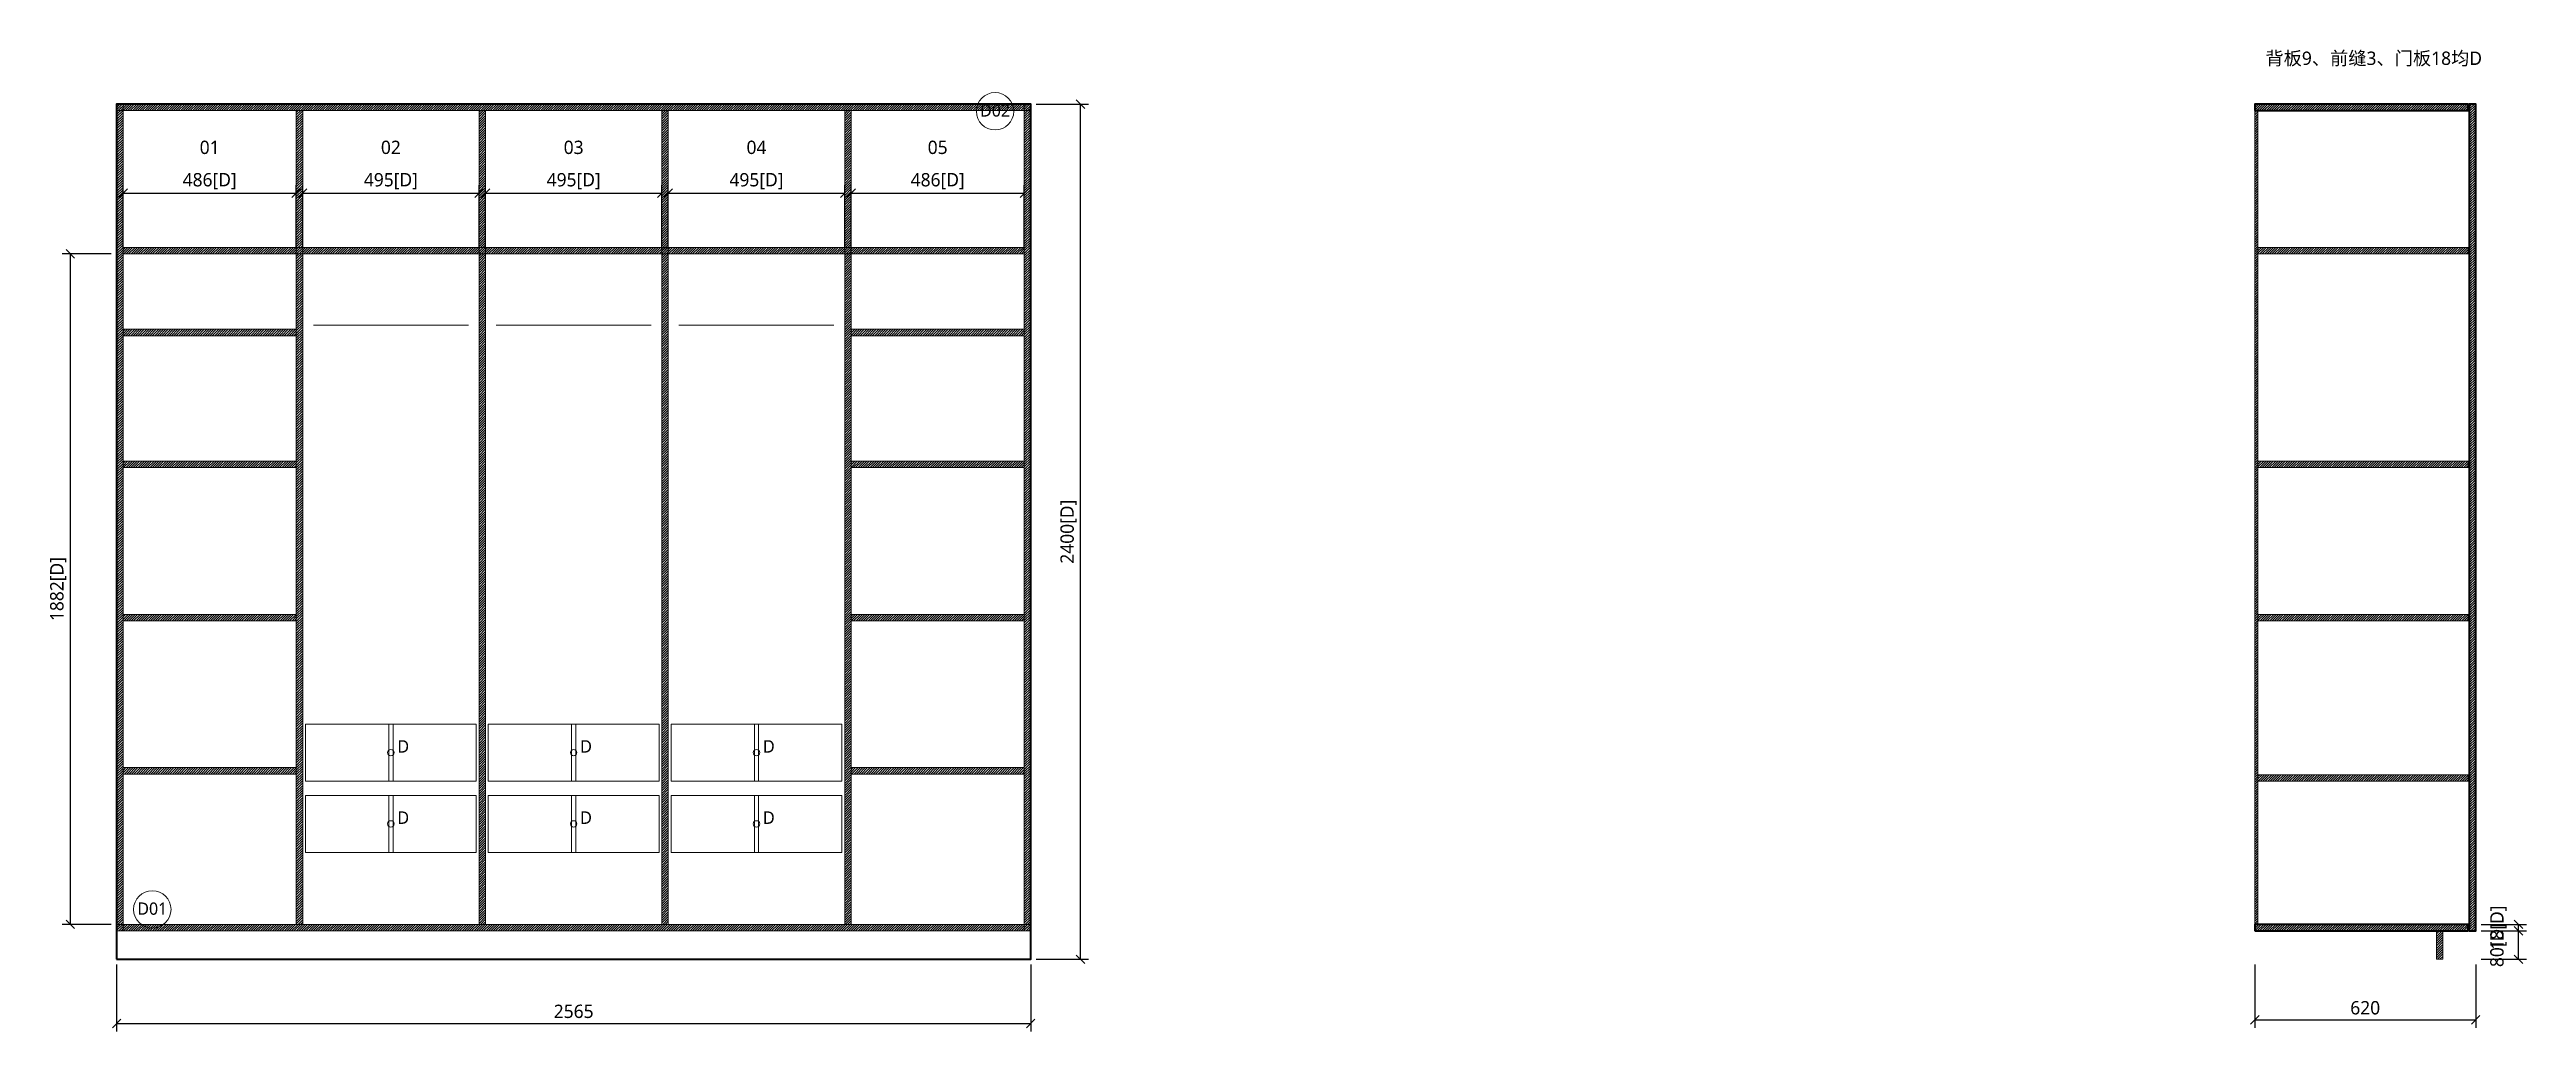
# Model space of a CAD drawing. Header units: millimetres. Extents: x -49496 to 320171, y -10186 to 2697.
# Drawn here: x 229812 to 236762, y -202 to 2553 of the extents above; entities that cross this region are included whole.
import ezdxf
from ezdxf.enums import TextEntityAlignment as Align

# ---------------------------------------------------------------- set-up
doc = ezdxf.new("R2010")
doc.units = ezdxf.units.MM
for name, color, linetype, lineweight in [('A-DETAIL', 7, 'Continuous', 18), ('A-DIM', 7, 'Continuous', 13), ('A-HATCH', 8, 'Continuous', 9), ('A-OUTLINE', 7, 'Continuous', 35), ('A-SYMBOL', 7, 'Continuous', 18), ('A-TEXT', 7, 'Continuous', 13)]:
    doc.layers.add(name, color=color, linetype=linetype, lineweight=lineweight)
doc.styles.add('CN', font='NotoSansCJK-Regular.ttc')
doc.styles.add('OpenSansCondensed-Light', font='OpenSansCondensed-Light.ttf')
doc.dimstyles.new('EZDXF', dxfattribs={"dimtxt": 0.25, "dimasz": 0.175, "dimexe": 0.375, "dimexo": 0.125, "dimgap": 0.1, "dimtad": 1, "dimlfac": 100, "dimzin": 12, "dimdsep": 46, "dimtxsty": 'OpenSansCondensed-Light', "dimblk": 'ARCHTICK', "dimcen": 2.5, "dimazin": 3, "dimtfac": 0.5, "dimtmove": 2, "dimatfit": 3, "dimarcsym": 0})

msp = doc.modelspace()

# ---------------------------------------------------------------- texts
at = {"layer": 'A-SYMBOL', "style": 'CN'}
for s, p in [('D02', (232465, 2365)), ('D01', (230100, 125))]:
    msp.add_text(s, height=34.5, dxfattribs=at).set_placement(p, align=Align.CENTER)
at = {"layer": 'A-TEXT', "style": 'CN'}
msp.add_text('背板9、前缝3、门板18均D', height=37.5, dxfattribs=at).set_placement((236030, 2510))
for s, p in [('01', (230261, 2260)), ('02', (230769.5, 2260)), ('03', (231282.5, 2260)), ('04', (231795.5, 2260)), ('05', (232304, 2260))]:
    msp.add_text(s, height=37.5, dxfattribs=at).set_placement(p, align=Align.CENTER)

# ---------------------------------------------------------------- blocks, each defined once
blk = doc.blocks.new('_ARCHTICK')
at = {"color": 0, "linetype": 'ByBlock', "const_width": 0.15}
blk.add_lwpolyline([(-0.5, -0.5), (0.5, 0.5)], dxfattribs=at)
blk = doc.blocks.new('HW-HANDLE')
blk.add_lwpolyline([(-6, -80), (6, -80), (6, 80), (-6, 80)], close=True)
blk.add_circle((0, 0), 9)
at = {"style": 'CN'}
blk.add_attdef('STATUS', (18, 0), '', height=35, dxfattribs=at)

# ---------------------------------------------------------------- dimensions: what is measured, and where the dimension line sits
at = {"layer": 'A-DIM'}
for base, p1, p2 in [((232705, 0), (232565, 0), (232565, 2400)), ((229870, 98), (230000, 98), (230000, 1980)), ((236740, 80), (236620, 80), (236620, 98)), ((236740, 0), (236620, 0), (236620, 80))]:
    msp.add_linear_dim(base=base, p1=p1, p2=p2, angle=90, dimstyle='EZDXF', override={"dimscale": 15, "dimtxt": 2.5, "dimasz": 2, "dimexe": 1.5, "dimexo": 1, "dimgap": 1, "dimtad": 1, "dimdec": 0, "dimlfac": 1, "dimzin": 8, "dimpost": '<>[D]', "dimtxsty": 'CN', "dimtsz": 0.8, "dimclrd": 0, "dimclre": 0, "dimclrt": 0}, dxfattribs=at).render()
for base, p1, p2, override in [((230018, 2150), (230018, 1980), (230504, 1980), {"dimscale": 15, "dimtxt": 2.5, "dimasz": 2, "dimexe": 1.5, "dimexo": 1, "dimgap": 1, "dimtad": 1, "dimdec": 0, "dimlfac": 1, "dimzin": 8, "dimpost": '<>[D]', "dimtxsty": 'CN', "dimtsz": 0.8, "dimclrd": 0, "dimclre": 0, "dimclrt": 0}), ((230522, 2150), (230522, 1980), (231017, 1980), {"dimscale": 15, "dimtxt": 2.5, "dimasz": 2, "dimexe": 1.5, "dimexo": 1, "dimgap": 1, "dimtad": 1, "dimdec": 0, "dimlfac": 1, "dimzin": 8, "dimpost": '<>[D]', "dimtxsty": 'CN', "dimtsz": 0.8, "dimclrd": 0, "dimclre": 0, "dimclrt": 0}), ((231035, 2150), (231035, 1980), (231530, 1980), {"dimscale": 15, "dimtxt": 2.5, "dimasz": 2, "dimexe": 1.5, "dimexo": 1, "dimgap": 1, "dimtad": 1, "dimdec": 0, "dimlfac": 1, "dimzin": 8, "dimpost": '<>[D]', "dimtxsty": 'CN', "dimtsz": 0.8, "dimclrd": 0, "dimclre": 0, "dimclrt": 0}), ((231548, 2150), (231548, 1980), (232043, 1980), {"dimscale": 15, "dimtxt": 2.5, "dimasz": 2, "dimexe": 1.5, "dimexo": 1, "dimgap": 1, "dimtad": 1, "dimdec": 0, "dimlfac": 1, "dimzin": 8, "dimpost": '<>[D]', "dimtxsty": 'CN', "dimtsz": 0.8, "dimclrd": 0, "dimclre": 0, "dimclrt": 0}), ((232061, 2150), (232061, 1980), (232547, 1980), {"dimscale": 15, "dimtxt": 2.5, "dimasz": 2, "dimexe": 1.5, "dimexo": 1, "dimgap": 1, "dimtad": 1, "dimdec": 0, "dimlfac": 1, "dimzin": 8, "dimpost": '<>[D]', "dimtxsty": 'CN', "dimtsz": 0.8, "dimclrd": 0, "dimclre": 0, "dimclrt": 0}), ((230000, -180), (230000, 0), (232565, 0), {"dimscale": 15, "dimtxt": 2.5, "dimasz": 2, "dimexe": 1.5, "dimexo": 1, "dimgap": 1, "dimtad": 1, "dimdec": 0, "dimlfac": 1, "dimzin": 8, "dimpost": '', "dimtxsty": 'CN', "dimtsz": 0.8, "dimclrd": 0, "dimclre": 0, "dimclrt": 0}), ((236000, -170), (236000, 0), (236620, 0), {"dimscale": 15, "dimtxt": 2.5, "dimasz": 2, "dimexe": 1.5, "dimexo": 1, "dimgap": 1, "dimtad": 1, "dimdec": 0, "dimlfac": 1, "dimzin": 8, "dimpost": '', "dimtxsty": 'CN', "dimtsz": 0.8, "dimclrd": 0, "dimclre": 0, "dimclrt": 0})]:
    msp.add_linear_dim(base=base, p1=p1, p2=p2, dimstyle='EZDXF', override=override, dxfattribs=at).render()

# ---------------------------------------------------------------- hatches: boundary and pattern name
at = {"layer": 'A-HATCH'}
h = msp.add_hatch(dxfattribs=at)
h.set_pattern_fill('ANSI31', scale=1.5)
h.paths.add_polyline_path([(230000, 2382), (232565, 2382), (232565, 2400), (230000, 2400)])
h = msp.add_hatch(dxfattribs=at)
h.set_pattern_fill('ANSI31', scale=1.5)
h.paths.add_polyline_path([(230000, 80), (230018, 80), (230018, 2400), (230000, 2400)])
h = msp.add_hatch(dxfattribs=at)
h.set_pattern_fill('ANSI31', scale=1.5)
h.paths.add_polyline_path([(230504, 98), (230522, 98), (230522, 2382), (230504, 2382)])
h = msp.add_hatch(dxfattribs=at)
h.set_pattern_fill('ANSI31', scale=1.5)
h.paths.add_polyline_path([(231017, 98), (231035, 98), (231035, 2382), (231017, 2382)])
h = msp.add_hatch(dxfattribs=at)
h.set_pattern_fill('ANSI31', scale=1.5)
h.paths.add_polyline_path([(231530, 98), (231548, 98), (231548, 2382), (231530, 2382)])
h = msp.add_hatch(dxfattribs=at)
h.set_pattern_fill('ANSI31', scale=1.5)
h.paths.add_polyline_path([(232043, 98), (232061, 98), (232061, 2382), (232043, 2382)])
h = msp.add_hatch(dxfattribs=at)
h.set_pattern_fill('ANSI31', scale=1.5)
h.paths.add_polyline_path([(232547, 80), (232565, 80), (232565, 2400), (232547, 2400)])
h = msp.add_hatch(dxfattribs=at)
h.set_pattern_fill('ANSI31', scale=1.5)
h.paths.add_polyline_path([(236000, 2382), (236599, 2382), (236599, 2400), (236000, 2400)])
h = msp.add_hatch(dxfattribs=at)
h.set_pattern_fill('ANSI31', scale=1.5)
h.paths.add_polyline_path([(236000, 98), (236009, 98), (236009, 2382), (236000, 2382)])
h = msp.add_hatch(dxfattribs=at)
h.set_pattern_fill('ANSI31', scale=1.5)
h.paths.add_polyline_path([(236602, 80), (236620, 80), (236620, 2400), (236602, 2400)])
h = msp.add_hatch(dxfattribs=at)
h.set_pattern_fill('ANSI31', scale=1.5)
h.paths.add_polyline_path([(230018, 1980), (232547, 1980), (232547, 1998), (230018, 1998)])
h = msp.add_hatch(dxfattribs=at)
h.set_pattern_fill('ANSI31', scale=1.5)
h.paths.add_polyline_path([(236009, 1980), (236599, 1980), (236599, 1998), (236009, 1998)])
h = msp.add_hatch(dxfattribs=at)
h.set_pattern_fill('ANSI31', scale=1.5)
h.paths.add_polyline_path([(230018, 1750), (230504, 1750), (230504, 1768), (230018, 1768)])
h = msp.add_hatch(dxfattribs=at)
h.set_pattern_fill('ANSI31', scale=1.5)
h.paths.add_polyline_path([(232061, 1750), (232547, 1750), (232547, 1768), (232061, 1768)])
h = msp.add_hatch(dxfattribs=at)
h.set_pattern_fill('ANSI31', scale=1.5)
h.paths.add_polyline_path([(230018, 1380), (230504, 1380), (230504, 1398), (230018, 1398)])
h = msp.add_hatch(dxfattribs=at)
h.set_pattern_fill('ANSI31', scale=1.5)
h.paths.add_polyline_path([(232061, 1380), (232547, 1380), (232547, 1398), (232061, 1398)])
h = msp.add_hatch(dxfattribs=at)
h.set_pattern_fill('ANSI31', scale=1.5)
h.paths.add_polyline_path([(236009, 1380), (236599, 1380), (236599, 1398), (236009, 1398)])
h = msp.add_hatch(dxfattribs=at)
h.set_pattern_fill('ANSI31', scale=1.5)
h.paths.add_polyline_path([(230018, 950), (230504, 950), (230504, 968), (230018, 968)])
h = msp.add_hatch(dxfattribs=at)
h.set_pattern_fill('ANSI31', scale=1.5)
h.paths.add_polyline_path([(232061, 950), (232547, 950), (232547, 968), (232061, 968)])
h = msp.add_hatch(dxfattribs=at)
h.set_pattern_fill('ANSI31', scale=1.5)
h.paths.add_polyline_path([(236009, 950), (236599, 950), (236599, 968), (236009, 968)])
h = msp.add_hatch(dxfattribs=at)
h.set_pattern_fill('ANSI31', scale=1.5)
h.paths.add_polyline_path([(230018, 520), (230504, 520), (230504, 538), (230018, 538)])
h = msp.add_hatch(dxfattribs=at)
h.set_pattern_fill('ANSI31', scale=1.5)
h.paths.add_polyline_path([(232061, 520), (232547, 520), (232547, 538), (232061, 538)])
h = msp.add_hatch(dxfattribs=at)
h.set_pattern_fill('ANSI31', scale=1.5)
h.paths.add_polyline_path([(236009, 500), (236599, 500), (236599, 518), (236009, 518)])
h = msp.add_hatch(dxfattribs=at)
h.set_pattern_fill('ANSI31', scale=1.5)
h.paths.add_polyline_path([(230000, 80), (232565, 80), (232565, 98), (230000, 98)])
h = msp.add_hatch(dxfattribs=at)
h.set_pattern_fill('ANSI31', scale=1.5)
h.paths.add_polyline_path([(236000, 80), (236599, 80), (236599, 98), (236000, 98)])
h = msp.add_hatch(dxfattribs=at)
h.set_pattern_fill('ANSI31', scale=1.5)
h.paths.add_polyline_path([(236510, 0), (236528, 0), (236528, 80), (236510, 80)])

# ---------------------------------------------------------------- linework, layer by layer
at = {"layer": 'A-DETAIL'}
for points in [[(230000, 2382), (232565, 2382), (232565, 2400), (230000, 2400)], [(230000, 80), (230018, 80), (230018, 2400), (230000, 2400)], [(230504, 98), (230522, 98), (230522, 2382), (230504, 2382)], [(231017, 98), (231035, 98), (231035, 2382), (231017, 2382)], [(231530, 98), (231548, 98), (231548, 2382), (231530, 2382)], [(232043, 98), (232061, 98), (232061, 2382), (232043, 2382)], [(232547, 80), (232565, 80), (232565, 2400), (232547, 2400)], [(236000, 98), (236009, 98), (236009, 2382), (236000, 2382)], [(230018, 1980), (232547, 1980), (232547, 1998), (230018, 1998)], [(236009, 1980), (236599, 1980), (236599, 1998), (236009, 1998)], [(230018, 1750), (230504, 1750), (230504, 1768), (230018, 1768)], [(232061, 1750), (232547, 1750), (232547, 1768), (232061, 1768)], [(230018, 1380), (230504, 1380), (230504, 1398), (230018, 1398)], [(232061, 1380), (232547, 1380), (232547, 1398), (232061, 1398)], [(236009, 1380), (236599, 1380), (236599, 1398), (236009, 1398)], [(230018, 950), (230504, 950), (230504, 968), (230018, 968)], [(232061, 950), (232547, 950), (232547, 968), (232061, 968)], [(236009, 950), (236599, 950), (236599, 968), (236009, 968)], [(230530, 500), (231009, 500), (231009, 660), (230530, 660)], [(231043, 500), (231522, 500), (231522, 660), (231043, 660)], [(231556, 500), (232035, 500), (232035, 660), (231556, 660)], [(230018, 520), (230504, 520), (230504, 538), (230018, 538)], [(232061, 520), (232547, 520), (232547, 538), (232061, 538)], [(236009, 500), (236599, 500), (236599, 518), (236009, 518)], [(230530, 300), (231009, 300), (231009, 460), (230530, 460)], [(231043, 300), (231522, 300), (231522, 460), (231043, 460)], [(231556, 300), (232035, 300), (232035, 460), (231556, 460)], [(230000, 80), (232565, 80), (232565, 98), (230000, 98)], [(236510, 0), (236528, 0), (236528, 80), (236510, 80)]]:
    msp.add_lwpolyline(points, close=True, dxfattribs=at)
at = {"layer": 'A-OUTLINE'}
for points in [[(230000, 0), (232565, 0), (232565, 2400), (230000, 2400)], [(236000, 2382), (236599, 2382), (236599, 2400), (236000, 2400)], [(236602, 80), (236620, 80), (236620, 2400), (236602, 2400)], [(236000, 80), (236599, 80), (236599, 98), (236000, 98)]]:
    msp.add_lwpolyline(points, close=True, dxfattribs=at)
at = {"layer": 'A-SYMBOL'}
for p, q in [((230552, 1780), (230987, 1780)), ((231065, 1780), (231500, 1780)), ((231578, 1780), (232013, 1780))]:
    msp.add_line(p, q, dxfattribs=at)
for centre in [(232465, 2380), (230100, 140)]:
    msp.add_circle(centre, 52.5, dxfattribs=at)

# ---------------------------------------------------------------- block references
for p in [(230769.5, 580), (231282.5, 580), (231795.5, 580), (230769.5, 380), (231282.5, 380), (231795.5, 380)]:
    msp.add_blockref('HW-HANDLE', p, dxfattribs=at).add_auto_attribs({'STATUS': 'D'})

msp.set_redraw_order([(e.dxf.handle, doc.entitydb.next_handle()) for e in msp.query("TEXT MTEXT ATTDEF DIMENSION ARC_DIMENSION")])  # texts and dimensions are drawn at this point

doc.saveas('drawing.dxf')
